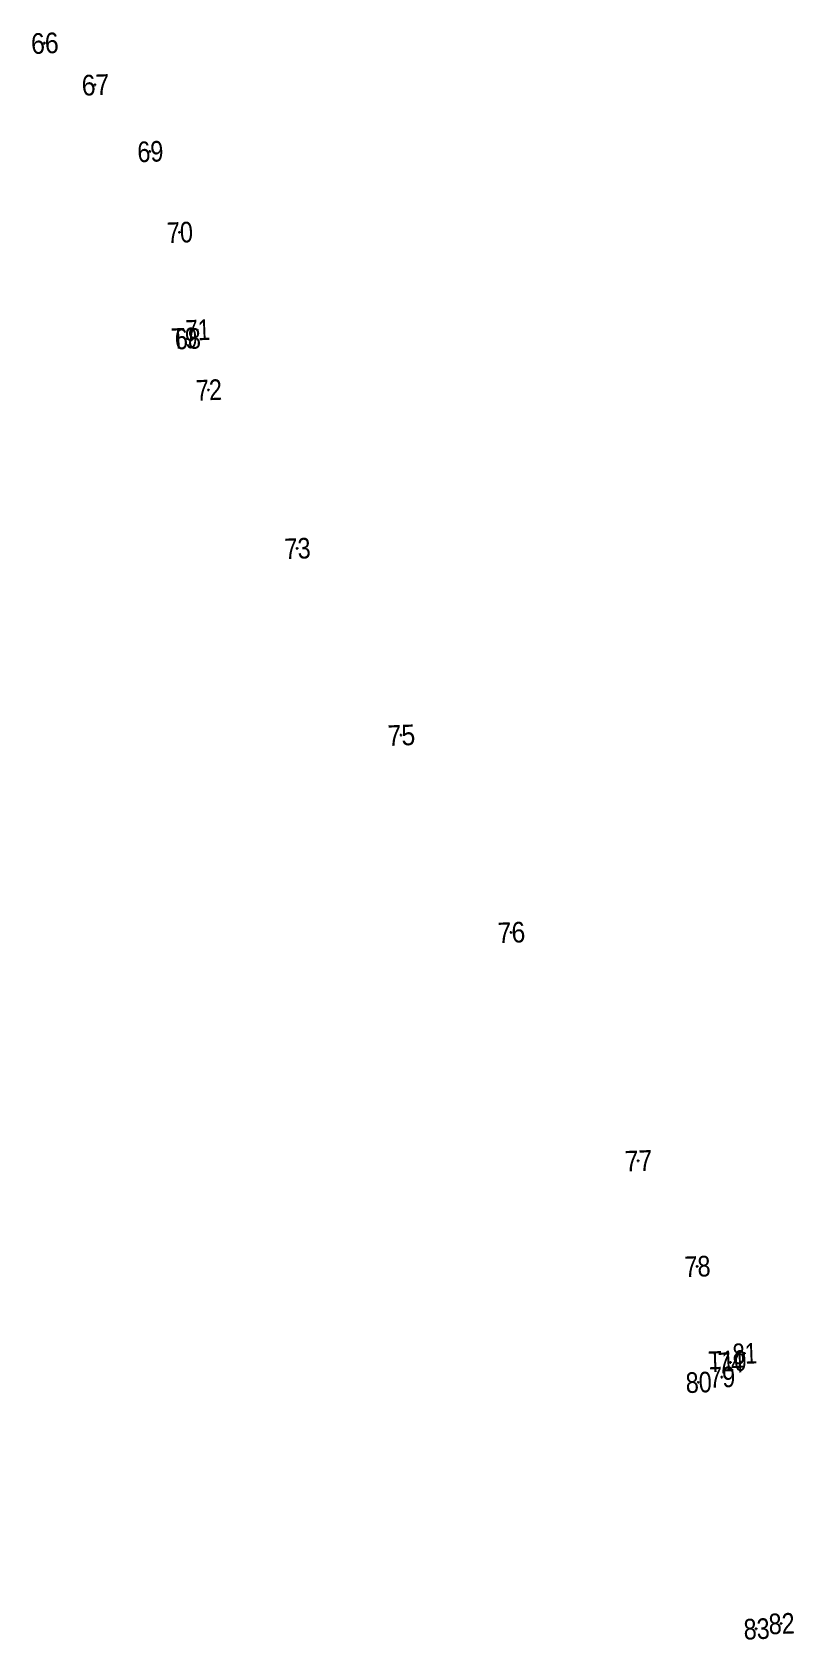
# Model space of a CAD drawing. Header units: metres. Extents: x 542696 to 545216, y 1823513 to 1835687.
# Drawn here: x 544342.4 to 544527.3, y 1834193 to 1834582.9 of the extents above; entities that cross this region are included whole.
import ezdxf
from ezdxf.enums import TextEntityAlignment as Align

# ---------------------------------------------------------------- set-up
doc = ezdxf.new("R2010")
doc.units = ezdxf.units.M
doc.header["$LTSCALE"] = 2
doc.layers.add('11', color=7, linetype='Continuous', lineweight=13)
doc.layers.add('12', color=7, linetype='Continuous')

msp = doc.modelspace()

# ---------------------------------------------------------------- texts
at = {"layer": '12'}
for s, width, p in [('66', 0.9, (544345.612, 1834577.709)), ('67', 0.9, (544357.907, 1834567.599)), ('69', 0.85, (544371.222, 1834551.436)), ('70', 0.85, (544378.397, 1834531.837)), ('71', 0.8, (544382.737, 1834508.158)), ('T9 ', 0.8, (544380.242, 1834506.204)), ('68', 0.85, (544380.317, 1834506.057)), ('72', 0.85, (544385.447, 1834493.627)), ('73', 0.85, (544406.957, 1834455.187)), ('75', 0.9, (544432.157, 1834409.909)), ('76', 0.9, (544458.872, 1834362.069)), ('77', 0.9, (544489.737, 1834306.709)), ('78', 0.85, (544504.027, 1834281.097)), ('T10 ', 0.8, (544512.027, 1834258.165)), ('74', 0.85, (544512.122, 1834257.786)), ('81', 0.8, (544515.517, 1834259.968)), ('79', 0.85, (544510.022, 1834254.266)), ('80', 0.85, (544504.327, 1834252.987)), ('83', 0.85, (544518.387, 1834193.197)), ('82', 0.85, (544524.457, 1834194.477))]:
    msp.add_text(s, height=5, rotation=2.241, dxfattribs=dict(at, width=width)).set_placement(p, align=Align.CENTER)

# ---------------------------------------------------------------- linework, layer by layer
at = {"layer": '11'}
for p, q in [((544345.74, 1834580.21), (544345.11, 1834580.19)), ((544345.42, 1834579.88), (544345.4, 1834580.5)), ((544358.01, 1834570.1), (544357.39, 1834570.08)), ((544357.72, 1834569.78), (544357.7, 1834570.4)), ((544371.35, 1834553.94), (544370.72, 1834553.91)), ((544371.05, 1834553.61), (544371.02, 1834554.24)), ((544378.51, 1834534.34), (544377.89, 1834534.32)), ((544378.22, 1834534.03), (544378.19, 1834534.65)), ((544380.43, 1834508.56), (544379.81, 1834508.54)), ((544380.13, 1834508.24), (544380.11, 1834508.86)), ((544382.85, 1834510.67), (544382.23, 1834510.65)), ((544382.55, 1834510.34), (544382.53, 1834510.96)), ((544385.56, 1834496.13), (544384.94, 1834496.11)), ((544385.27, 1834495.81), (544385.23, 1834496.43)), ((544407.07, 1834457.69), (544406.44, 1834457.67)), ((544406.77, 1834457.37), (544406.75, 1834458)), ((544432.27, 1834412.41), (544431.65, 1834412.39)), ((544431.97, 1834412.09), (544431.94, 1834412.71)), ((544458.98, 1834364.57), (544458.36, 1834364.55)), ((544458.68, 1834364.25), (544458.66, 1834364.87)), ((544489.84, 1834309.21), (544489.23, 1834309.18)), ((544489.55, 1834308.88), (544489.53, 1834309.51)), ((544504.15, 1834283.61), (544503.52, 1834283.58)), ((544503.84, 1834283.28), (544503.82, 1834283.9)), ((544515.63, 1834262.48), (544515.01, 1834262.45)), ((544515.34, 1834262.16), (544515.32, 1834262.78)), ((544512.23, 1834260.29), (544511.62, 1834260.27)), ((544511.94, 1834259.97), (544511.92, 1834260.59)), ((544504.44, 1834255.5), (544503.82, 1834255.48)), ((544504.14, 1834255.17), (544504.11, 1834255.79)), ((544510.15, 1834256.77), (544509.52, 1834256.75)), ((544509.84, 1834256.45), (544509.82, 1834257.07)), ((544518.2, 1834195.39), (544518.18, 1834196.02)), ((544524.57, 1834196.98), (544523.95, 1834196.96)), ((544524.28, 1834196.67), (544524.25, 1834197.29)), ((544518.49, 1834195.71), (544517.87, 1834195.68))]:
    msp.add_line(p, q, dxfattribs=at)

msp.set_redraw_order([(e.dxf.handle, doc.entitydb.next_handle()) for e in msp.query("TEXT MTEXT ATTDEF DIMENSION ARC_DIMENSION")])  # texts and dimensions are drawn at this point

doc.saveas('drawing.dxf')
